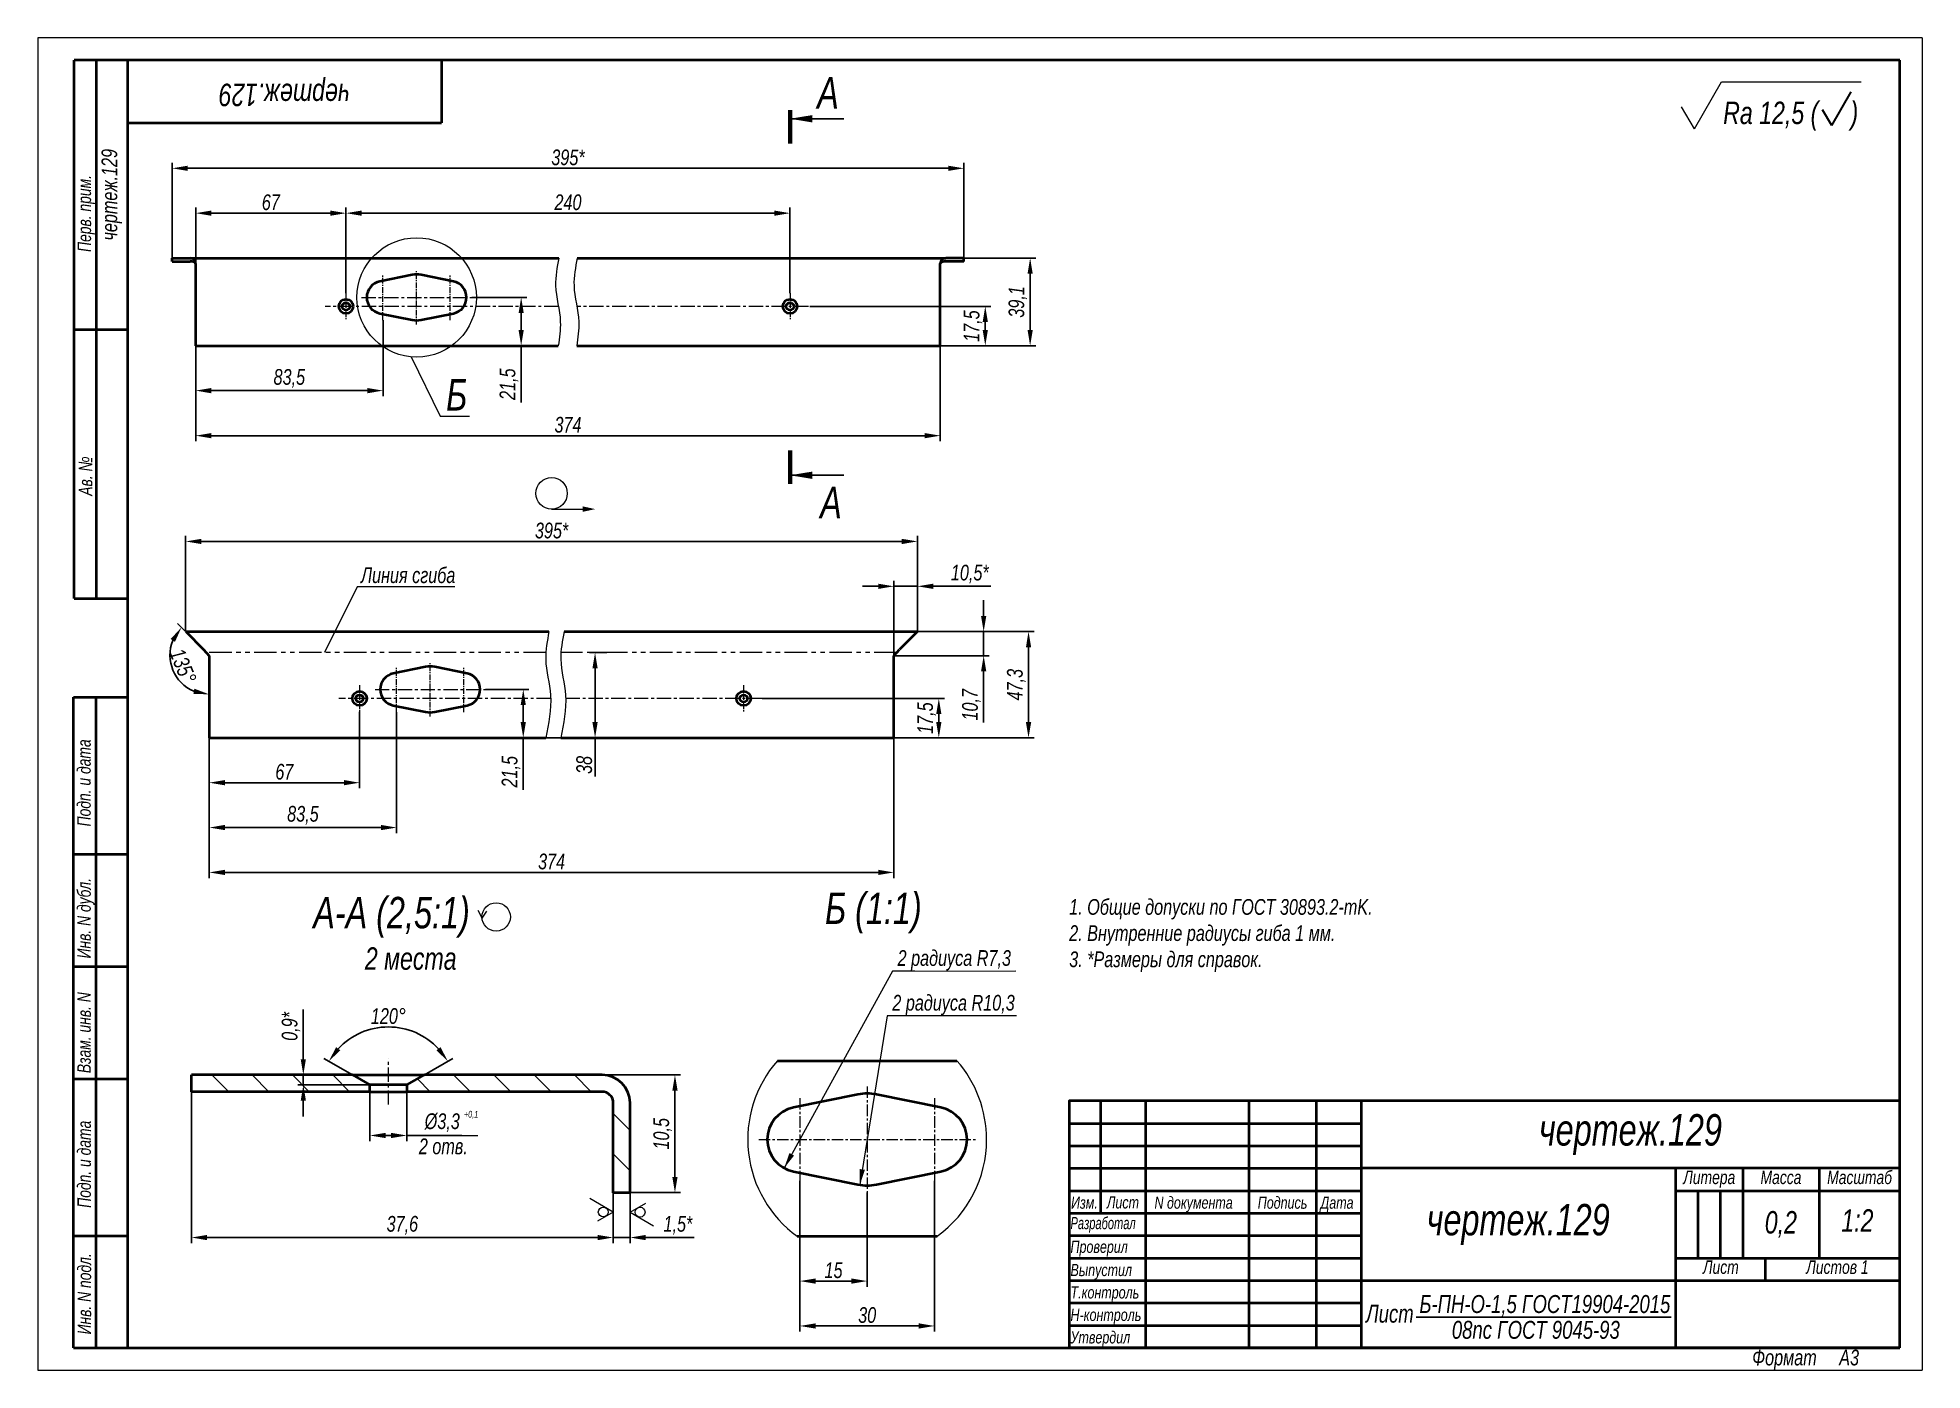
# Model space of a CAD drawing. Header units: millimetres. Extents: x 8428 to 17165, y -24193 to -22478.
# Drawn here: x 8427.6 to 8847.6, y -22774.9 to -22477.9 of the extents above; entities outside this region: 1.
import ezdxf

# ---------------------------------------------------------------- set-up
doc = ezdxf.new("R2010")
doc.units = ezdxf.units.MM
doc.linetypes.add('LT_04', pattern=[20, 10, -2, 2, -2, 2, -2])
doc.linetypes.add('LT_08', pattern=[10.16, 6.35, -1.27, 1.27, -1.27])
for name, color, linetype, lineweight in [('Layer_01', 3, 'Continuous', 13), ('Layer_02', 5, 'LT_04', 13), ('Layer_05', 7, 'Continuous', 40), ('Layer_08', 1, 'Continuous', 15), ('Layer_09', 6, 'Continuous', 15), ('Layer_13', 1, 'Continuous', 13), ('Layer_15', 7, 'Continuous', 40), ('Layer_18', 7, 'Continuous', 18), ('Layer_20', 8, 'Continuous', 20)]:
    doc.layers.add(name, color=color, linetype=linetype, lineweight=lineweight)
doc.styles.add('Style_01', font='ARIALNI.TTF', dxfattribs={"width": 0.9, "height": 3.5})
doc.dimstyles.new('DimStyle_05', dxfattribs={"dimtxt": 3.5, "dimasz": 3.5, "dimexe": 1.25, "dimexo": 0, "dimtad": 1, "dimlfac": 2, "dimtxsty": 'Style_01', "dimcen": 0, "dimazin": 3, "dimtfac": 1, "dimtmove": 0, "dimatfit": 3})

msp = doc.modelspace()

# ---------------------------------------------------------------- texts
at = {"layer": 'Layer_01', "style": 'Style_01', "width": 0.9}
for s, height, p in [('А', 7, (8601.2824, -22493.6795)), ('Rа 12,5 (     )', 5, (8803.1934, -22497.146)), ('А', 7, (8601.9438, -22584.9804)), ('1:2', 5, (8829.5204, -22743.9928))]:
    msp.add_text(s, height=height, dxfattribs=at).set_placement(p)
at = {"layer": 'Layer_01', "attachment_point": 5, "style": 'Style_01'}
for insert, char_height, width, rotation in [((8482.5641, -22489.8924), 5, 70, 180), ((8444.0641, -22512.8924), 3.5, 60, 90)]:
    msp.add_mtext('чертеж.129', dxfattribs=dict(at, insert=insert, char_height=char_height, width=width, rotation=rotation))
at = {"layer": 'Layer_01', "attachment_point": 1, "style": 'Style_01'}
for s, insert, char_height in [('Б', (8518.5892, -22553.9876), 7), ('А-А (2,5:1)', (8488.9726, -22669.3858), 7), ('Б (1:1)', (8603.0312, -22668.4131), 7), ('2 места', (8500.4804, -22680.6201), 5)]:
    msp.add_mtext(s, dxfattribs=dict(at, insert=insert, char_height=char_height))
at = {"layer": 'Layer_01', "style": 'Style_01'}
for s, insert, char_height, width, attachment_point in [('Линия сгиба', (8520.6405, -22599.4862), 3.5, 97.569112, 9), ('чертеж.129', (8782.5241, -22722.3607), 7, 120.079998, 5), ('чертеж.129', (8757.5074, -22742.3741), 7, 70.046667, 5), ('0,2', (8816.0464, -22742.3741), 5, 17.011333, 5)]:
    msp.add_mtext(s, dxfattribs=dict(at, insert=insert, char_height=char_height, width=width, attachment_point=attachment_point))
at = {"layer": 'Layer_01', "insert": (8657.4408, -22686.095), "char_height": 3.5, "attachment_point": 7, "style": 'Style_01'}
msp.add_mtext_dynamic_manual_height_columns('1. Общие допуски по ГОСТ 30893.2-mK.\\P2. Внутренние радиусы гиба 1 мм.\\P3. *Размеры для справок.', width=195.138224, gutter_width=17.5, heights=[-16.3174], dxfattribs=at)
at = {"layer": 'Layer_01', "linetype": 'Continuous', "char_height": 4, "width": 70.046667, "attachment_point": 5, "style": 'Style_01'}
for s, insert in [('Б-ПН-О-1,5 ГОСТ19904-2015', (8763.451, -22760.4928)), ('Лист', (8728.8994, -22762.2928)), ('08пс ГОСТ 9045-93', (8761.43, -22765.901))]:
    msp.add_mtext(s, dxfattribs=dict(at, insert=insert))
at = {"layer": 'Layer_08', "ltscale": 0.5, "char_height": 3.5, "attachment_point": 5, "style": 'Style_01'}
for s, insert in [('2 радиуса R7,3', (8631.8293, -22683.5324)), ('2 радиуса R10,3', (8631.6663, -22693.5026)), ('2 отв.', (8517.9633, -22724.9962))]:
    msp.add_mtext(s, dxfattribs=dict(at, insert=insert))
at = {"layer": 'Layer_13', "style": 'Style_01', "width": 0.9}
msp.add_text('+0,1', height=1.5, dxfattribs=at).set_placement((8522.5613, -22718.572))

# ---------------------------------------------------------------- blocks, each defined once
blk = doc.blocks.new('Block_146')
at = {"layer": 'Layer_05', "linetype": 'Continuous', "lineweight": 15}
for p, q in [((0, 297.18), (0, 0.18)), ((420, 297.18), (0, 297.18)), ((420, 297.18), (420, 0.18)), ((0, 0.18), (420, 0.18))]:
    blk.add_line(p, q, dxfattribs=at)
at = {"layer": 'Layer_05', "linetype": 'Continuous'}
for p, q in [((415, 292.18), (8.12, 292.18)), ((8.12, 172.18), (8.12, 292.18)), ((13.12, 172.18), (13.12, 292.18)), ((20, 292.18), (20, 5.18)), ((90, 292.18), (90, 278.18)), ((415, 5.18), (415, 292.18)), ((20, 278.18), (90, 278.18)), ((8.12, 232.18), (20, 232.18)), ((8.12, 172.18), (20, 172.18)), ((8, 5.18), (8, 150.18)), ((8, 150.18), (20, 150.18)), ((13, 5.18), (13, 150.18)), ((8, 115.18), (20, 115.18)), ((8, 90.18), (20, 90.18)), ((8, 65.18), (20, 65.18)), ((229.88, 55.22), (294.92, 55.22)), ((229.88, 50.21), (294.92, 50.21)), ((229.88, 45.21), (294.92, 45.21)), ((369.97, 40.21), (369.97, 25.2)), ((374.97, 40.21), (374.97, 25.2)), ((8, 30.18), (20, 30.18)), ((229.88, 30.2), (294.92, 30.2)), ((229.88, 25.2), (294.92, 25.2)), ((229.88, 20.19), (294.92, 20.19)), ((229.88, 15.19), (294.92, 15.19)), ((229.88, 10.19), (294.92, 10.19)), ((8, 5.18), (20, 5.18)), ((20, 5.18), (415, 5.18)), ((415, 5.18), (230, 5.18))]:
    blk.add_line(p, q, dxfattribs=at)
for points in [[(415, 60.22), (229.88, 60.22), (229.88, 5.18)], [(236.88, 60.22), (236.88, 35.2)], [(246.89, 60.22), (246.89, 5.18)], [(269.9, 60.22), (269.9, 5.18)], [(284.91, 60.22), (284.91, 5.18)], [(294.92, 60.22), (294.92, 5.18)], [(415, 45.21), (294.92, 45.21)], [(415, 45.21), (294.92, 45.21)], [(364.97, 45.21), (364.97, 5.18)], [(379.98, 45.21), (379.98, 25.2)], [(396.99, 45.21), (396.99, 25.2)], [(396.99, 45.21), (396.99, 25.2)], [(229.88, 40.21), (294.92, 40.21)], [(364.97, 40.21), (415, 40.21)], [(229.88, 35.2), (294.92, 35.2)], [(364.97, 25.2), (415, 25.2)], [(384.98, 25.2), (384.98, 20.19)], [(294.92, 20.19), (415, 20.19)]]:
    blk.add_lwpolyline(points, dxfattribs=at)
at = {"layer": 'Layer_05', "linetype": 'Continuous', "style": 'Style_01', "width": 0.9}
for s, p in [('Перв. прим.', (11.89, 249.43)), ('Ав. №', (12.16, 195.1)), ('Подп. и дата', (11.81, 121.4)), ('Инв. N дубл.', (11.82, 91.97)), ('Взам. инв. N', (11.83, 66.4)), ('Подп. и дата', (11.85, 36.4)), ('Инв. N подл.', (11.9, 8.18))]:
    blk.add_text(s, height=3, rotation=90, dxfattribs=at).set_placement(p)
at = {"layer": 'Layer_05', "linetype": 'Continuous', "style": 'Style_01'}
for s, height, width, p in [('Литера', 3, 0.9, (366.74, 41.69)), ('Масса', 3, 0.9, (383.95, 41.69)), ('Масштаб', 3, 0.9, (398.8, 41.69)), ('Изм.', 2.7, 0.9, (230.29, 36.2)), ('Лист', 2.7, 0.9, (238.27, 36.25)), ('N документа', 2.7, 0.9, (248.89, 36.2)), ('Подпись', 2.7, 0.9, (271.9, 36.2)), ('Дата', 2.7, 0.9, (285.88, 36.2)), ('Разработал', 2.7, 0.8, (230.17, 31.64)), ('Проверил', 2.7, 0.9, (230.17, 26.36)), ('Выпустил', 2.7, 0.9, (230.17, 21.19)), ('Лист ', 3, 0.9, (371.13, 21.68)), ('Листов 1', 3, 0.9, (394.15, 21.68)), ('Т.контроль', 2.7, 0.9, (230.17, 16.19)), ('Н-контроль', 2.7, 0.9, (230.17, 11.19)), ('Утвердил', 2.7, 0.9, (230.17, 6.18))]:
    blk.add_text(s, height=height, dxfattribs=dict(at, width=width)).set_placement(p)
at = {"layer": 'Layer_05', "linetype": 'Continuous', "insert": (382.1, 4.78), "char_height": 3.5, "width": 32.9515, "attachment_point": 1, "style": 'Style_01'}
blk.add_mtext('Формат     А3', dxfattribs=at)
blk = doc.blocks.new('*D932')
at = {"layer": 'Defpoints', "color": 0, "ltscale": 0.5, "transparency": 16777216}
for p in [(8633.97, -22507), (8457.52, -22527), (8633.97, -22527)]:
    blk.add_point(p, dxfattribs=at)
at = {"layer": 'Layer_08', "color": 0, "lineweight": -2, "ltscale": 0.5, "transparency": 16777216}
for p, q in [((8457.52, -22527), (8457.52, -22505.75)), ((8461.02, -22507), (8630.47, -22507)), ((8633.97, -22527), (8633.97, -22505.75))]:
    blk.add_line(p, q, dxfattribs=at)
at = {"layer": 'Layer_08', "color": 0, "ltscale": 0.5, "transparency": 16777216}
for points in [[(8461.02, -22506.42), (8461.02, -22507.59), (8457.52, -22507)], [(8630.47, -22506.42), (8630.47, -22507.59), (8633.97, -22507)]]:
    blk.add_solid(points, dxfattribs=at)
at = {"layer": 'Layer_08', "color": 0, "ltscale": 0.5, "transparency": 16777216, "insert": (8545.74, -22504.59), "char_height": 3.5, "attachment_point": 5, "style": 'Style_01'}
blk.add_mtext('395*', dxfattribs=at)
blk = doc.blocks.new('*D933')
at = {"layer": 'Defpoints', "color": 0, "ltscale": 0.5, "transparency": 16777216}
for p in [(8496.27, -22517), (8496.27, -22534.82), (8462.77, -22537.4)]:
    blk.add_point(p, dxfattribs=at)
at = {"layer": 'Layer_08', "color": 0, "lineweight": -2, "ltscale": 0.5, "transparency": 16777216}
for p, q in [((8462.77, -22537.4), (8462.77, -22515.75)), ((8496.27, -22534.82), (8496.27, -22515.75)), ((8466.27, -22517), (8492.77, -22517))]:
    blk.add_line(p, q, dxfattribs=at)
at = {"layer": 'Layer_08', "color": 0, "ltscale": 0.5, "transparency": 16777216}
for points in [[(8466.27, -22516.42), (8466.27, -22517.59), (8462.77, -22517)], [(8492.77, -22516.42), (8492.77, -22517.59), (8496.27, -22517)]]:
    blk.add_solid(points, dxfattribs=at)
at = {"layer": 'Layer_08', "color": 0, "ltscale": 0.5, "transparency": 16777216, "insert": (8479.52, -22514.59), "char_height": 3.5, "attachment_point": 5, "style": 'Style_01'}
blk.add_mtext('67', dxfattribs=at)
blk = doc.blocks.new('*D934')
at = {"layer": 'Defpoints', "color": 0, "ltscale": 0.5, "transparency": 16777216}
for p in [(8599.66, -22537.78), (8600.4, -22546.55), (8638.74, -22546.55)]:
    blk.add_point(p, dxfattribs=at)
at = {"layer": 'Layer_08', "color": 0, "lineweight": -2, "ltscale": 0.5, "transparency": 16777216}
for p, q in [((8599.66, -22537.78), (8639.99, -22537.78)), ((8638.74, -22541.28), (8638.74, -22543.05)), ((8600.4, -22546.55), (8639.99, -22546.55))]:
    blk.add_line(p, q, dxfattribs=at)
at = {"layer": 'Layer_08', "color": 0, "ltscale": 0.5, "transparency": 16777216}
for points in [[(8638.16, -22541.28), (8639.32, -22541.28), (8638.74, -22537.78)], [(8638.16, -22543.05), (8639.32, -22543.05), (8638.74, -22546.55)]]:
    blk.add_solid(points, dxfattribs=at)
at = {"layer": 'Layer_08', "color": 0, "ltscale": 0.5, "transparency": 16777216, "insert": (8636, -22542.17), "char_height": 3.5, "attachment_point": 5, "rotation": 90, "style": 'Style_01'}
blk.add_mtext('17,5', dxfattribs=at)
blk = doc.blocks.new('*D935')
at = {"layer": 'Defpoints', "color": 0, "ltscale": 0.5, "transparency": 16777216}
for p in [(8633.97, -22527), (8648.74, -22527), (8623.12, -22546.55)]:
    blk.add_point(p, dxfattribs=at)
at = {"layer": 'Layer_08', "color": 0, "lineweight": -2, "ltscale": 0.5, "transparency": 16777216}
for p, q in [((8633.97, -22527), (8649.99, -22527)), ((8648.74, -22543.05), (8648.74, -22530.5)), ((8623.12, -22546.55), (8649.99, -22546.55))]:
    blk.add_line(p, q, dxfattribs=at)
at = {"layer": 'Layer_08', "color": 0, "ltscale": 0.5, "transparency": 16777216}
for points in [[(8648.16, -22530.5), (8649.32, -22530.5), (8648.74, -22527)], [(8648.16, -22543.05), (8649.32, -22543.05), (8648.74, -22546.55)]]:
    blk.add_solid(points, dxfattribs=at)
at = {"layer": 'Layer_08', "color": 0, "ltscale": 0.5, "transparency": 16777216, "insert": (8646, -22536.78), "char_height": 3.5, "attachment_point": 5, "rotation": 90, "style": 'Style_01'}
blk.add_mtext('39,1', dxfattribs=at)
blk = doc.blocks.new('*D936')
at = {"layer": 'Defpoints', "color": 0, "ltscale": 0.5, "transparency": 16777216}
for p in [(8595.22, -22517), (8496.27, -22534.82), (8595.22, -22534.82)]:
    blk.add_point(p, dxfattribs=at)
at = {"layer": 'Layer_08', "color": 0, "lineweight": -2, "ltscale": 0.5, "transparency": 16777216}
for p, q in [((8496.27, -22534.82), (8496.27, -22515.75)), ((8595.22, -22534.82), (8595.22, -22515.75)), ((8499.77, -22517), (8591.72, -22517))]:
    blk.add_line(p, q, dxfattribs=at)
at = {"layer": 'Layer_08', "color": 0, "ltscale": 0.5, "transparency": 16777216}
for points in [[(8499.77, -22516.42), (8499.77, -22517.59), (8496.27, -22517)], [(8591.72, -22516.42), (8591.72, -22517.59), (8595.22, -22517)]]:
    blk.add_solid(points, dxfattribs=at)
at = {"layer": 'Layer_08', "color": 0, "ltscale": 0.5, "transparency": 16777216, "insert": (8545.74, -22514.59), "char_height": 3.5, "attachment_point": 5, "style": 'Style_01'}
blk.add_mtext('240', dxfattribs=at)
blk = doc.blocks.new('*D937')
at = {"layer": 'Defpoints', "color": 0, "ltscale": 0.5, "transparency": 16777216}
for p in [(8462.77, -22540.37), (8628.72, -22542.34), (8628.72, -22566.59)]:
    blk.add_point(p, dxfattribs=at)
at = {"layer": 'Layer_08', "color": 0, "lineweight": -2, "ltscale": 0.5, "transparency": 16777216}
for p, q in [((8462.77, -22540.37), (8462.77, -22567.84)), ((8628.72, -22542.34), (8628.72, -22567.84)), ((8466.27, -22566.59), (8625.22, -22566.59))]:
    blk.add_line(p, q, dxfattribs=at)
at = {"layer": 'Layer_08', "color": 0, "ltscale": 0.5, "transparency": 16777216}
for points in [[(8466.27, -22566.01), (8466.27, -22567.17), (8462.77, -22566.59)], [(8625.22, -22566.01), (8625.22, -22567.17), (8628.72, -22566.59)]]:
    blk.add_solid(points, dxfattribs=at)
at = {"layer": 'Layer_08', "color": 0, "ltscale": 0.5, "transparency": 16777216, "insert": (8545.74, -22564.18), "char_height": 3.5, "attachment_point": 5, "style": 'Style_01'}
blk.add_mtext('374', dxfattribs=at)
blk = doc.blocks.new('*D938')
at = {"layer": 'Defpoints', "color": 0, "ltscale": 0.5, "transparency": 16777216}
for p in [(8462.77, -22541.38), (8504.52, -22540.84), (8504.52, -22556.55)]:
    blk.add_point(p, dxfattribs=at)
at = {"layer": 'Layer_08', "color": 0, "lineweight": -2, "ltscale": 0.5, "transparency": 16777216}
for p, q in [((8462.77, -22541.38), (8462.77, -22557.8)), ((8504.52, -22540.84), (8504.52, -22557.8)), ((8466.27, -22556.55), (8501.02, -22556.55))]:
    blk.add_line(p, q, dxfattribs=at)
at = {"layer": 'Layer_08', "color": 0, "ltscale": 0.5, "transparency": 16777216}
for points in [[(8466.27, -22555.97), (8466.27, -22557.14), (8462.77, -22556.55)], [(8501.02, -22555.97), (8501.02, -22557.14), (8504.52, -22556.55)]]:
    blk.add_solid(points, dxfattribs=at)
at = {"layer": 'Layer_08', "color": 0, "ltscale": 0.5, "transparency": 16777216, "insert": (8483.64, -22553.82), "char_height": 3.5, "attachment_point": 5, "style": 'Style_01'}
blk.add_mtext('83,5', dxfattribs=at)
blk = doc.blocks.new('*D939')
at = {"layer": 'Defpoints', "color": 0, "ltscale": 0.5, "transparency": 16777216}
for p in [(8524.31, -22535.78), (8531.93, -22546.55), (8535.31, -22546.55)]:
    blk.add_point(p, dxfattribs=at)
at = {"layer": 'Layer_08', "color": 0, "lineweight": -2, "ltscale": 0.5, "transparency": 16777216}
for p, q in [((8524.31, -22535.78), (8536.56, -22535.78)), ((8535.31, -22539.28), (8535.31, -22543.05)), ((8531.93, -22546.55), (8536.56, -22546.55)), ((8535.31, -22546.55), (8535.31, -22559.18))]:
    blk.add_line(p, q, dxfattribs=at)
at = {"layer": 'Layer_08', "color": 0, "ltscale": 0.5, "transparency": 16777216}
for points in [[(8534.73, -22539.28), (8535.89, -22539.28), (8535.31, -22535.78)], [(8534.73, -22543.05), (8535.89, -22543.05), (8535.31, -22546.55)]]:
    blk.add_solid(points, dxfattribs=at)
at = {"layer": 'Layer_08', "color": 0, "ltscale": 0.5, "transparency": 16777216, "insert": (8532.58, -22555.12), "char_height": 3.5, "attachment_point": 5, "rotation": 90, "style": 'Style_01'}
blk.add_mtext('21,5', dxfattribs=at)
blk = doc.blocks.new('*D940')
at = {"layer": 'Defpoints', "color": 0, "ltscale": 0.5, "transparency": 16777216}
for p in [(8623.63, -22600.16), (8623.63, -22610.25), (8618.38, -22615.63)]:
    blk.add_point(p, dxfattribs=at)
at = {"layer": 'Layer_08', "color": 0, "lineweight": -2, "ltscale": 0.5, "transparency": 16777216}
for p, q in [((8614.88, -22600.16), (8611.38, -22600.16)), ((8618.38, -22615.63), (8618.38, -22598.91)), ((8618.38, -22600.16), (8623.63, -22600.16)), ((8623.63, -22610.25), (8623.63, -22598.91)), ((8627.13, -22600.16), (8639.95, -22600.16))]:
    blk.add_line(p, q, dxfattribs=at)
at = {"layer": 'Layer_08', "color": 0, "ltscale": 0.5, "transparency": 16777216}
for points in [[(8614.88, -22599.58), (8614.88, -22600.75), (8618.38, -22600.16)], [(8627.13, -22599.58), (8627.13, -22600.75), (8623.63, -22600.16)]]:
    blk.add_solid(points, dxfattribs=at)
at = {"layer": 'Layer_08', "color": 0, "ltscale": 0.5, "transparency": 16777216, "insert": (8635.29, -22597.43), "char_height": 3.5, "attachment_point": 5, "style": 'Style_01'}
blk.add_mtext('10,5*', dxfattribs=at)
blk = doc.blocks.new('*D941')
at = {"layer": 'Defpoints', "color": 0, "ltscale": 0.5, "transparency": 16777216}
for p in [(8623.63, -22590.16), (8460.54, -22610.25), (8623.63, -22610.25)]:
    blk.add_point(p, dxfattribs=at)
at = {"layer": 'Layer_08', "color": 0, "lineweight": -2, "ltscale": 0.5, "transparency": 16777216}
for p, q in [((8460.54, -22610.25), (8460.54, -22588.91)), ((8464.04, -22590.16), (8620.13, -22590.16)), ((8623.63, -22610.25), (8623.63, -22588.91))]:
    blk.add_line(p, q, dxfattribs=at)
at = {"layer": 'Layer_08', "color": 0, "ltscale": 0.5, "transparency": 16777216}
for points in [[(8464.04, -22589.58), (8464.04, -22590.75), (8460.54, -22590.16)], [(8620.13, -22589.58), (8620.13, -22590.75), (8623.63, -22590.16)]]:
    blk.add_solid(points, dxfattribs=at)
at = {"layer": 'Layer_08', "color": 0, "ltscale": 0.5, "transparency": 16777216, "insert": (8542.09, -22587.75), "char_height": 3.5, "attachment_point": 5, "style": 'Style_01'}
blk.add_mtext('395*', dxfattribs=at)
blk = doc.blocks.new('*D942')
at = {"layer": 'Defpoints', "color": 0, "ltscale": 0.5, "transparency": 16777216}
for p in [(8623.63, -22610.25), (8618.38, -22615.63), (8638.38, -22615.63)]:
    blk.add_point(p, dxfattribs=at)
at = {"layer": 'Layer_08', "color": 0, "lineweight": -2, "ltscale": 0.5, "transparency": 16777216}
for p, q in [((8638.38, -22606.75), (8638.38, -22603.25)), ((8623.63, -22610.25), (8639.63, -22610.25)), ((8638.38, -22610.25), (8638.38, -22615.63)), ((8618.38, -22615.63), (8639.63, -22615.63)), ((8638.38, -22619.13), (8638.38, -22630.51))]:
    blk.add_line(p, q, dxfattribs=at)
at = {"layer": 'Layer_08', "color": 0, "ltscale": 0.5, "transparency": 16777216}
for points in [[(8637.8, -22606.75), (8638.97, -22606.75), (8638.38, -22610.25)], [(8637.8, -22619.13), (8638.97, -22619.13), (8638.38, -22615.63)]]:
    blk.add_solid(points, dxfattribs=at)
at = {"layer": 'Layer_08', "color": 0, "ltscale": 0.5, "transparency": 16777216, "insert": (8635.65, -22626.57), "char_height": 3.5, "attachment_point": 5, "rotation": 90, "style": 'Style_01'}
blk.add_mtext('10,7', dxfattribs=at)
blk = doc.blocks.new('*D943')
at = {"layer": 'Defpoints', "color": 0, "ltscale": 0.5, "transparency": 16777216}
for p in [(8623.63, -22610.25), (8618.38, -22633.93), (8648.38, -22633.93)]:
    blk.add_point(p, dxfattribs=at)
at = {"layer": 'Layer_08', "color": 0, "lineweight": -2, "ltscale": 0.5, "transparency": 16777216}
for p, q in [((8623.63, -22610.25), (8649.63, -22610.25)), ((8648.38, -22613.75), (8648.38, -22630.43)), ((8618.38, -22633.93), (8649.63, -22633.93))]:
    blk.add_line(p, q, dxfattribs=at)
at = {"layer": 'Layer_08', "color": 0, "ltscale": 0.5, "transparency": 16777216}
for points in [[(8647.8, -22613.75), (8648.97, -22613.75), (8648.38, -22610.25)], [(8647.8, -22630.43), (8648.97, -22630.43), (8648.38, -22633.93)]]:
    blk.add_solid(points, dxfattribs=at)
at = {"layer": 'Layer_08', "color": 0, "ltscale": 0.5, "transparency": 16777216, "insert": (8645.65, -22622.09), "char_height": 3.5, "attachment_point": 5, "rotation": 90, "style": 'Style_01'}
blk.add_mtext('47,3', dxfattribs=at)
blk = doc.blocks.new('*D944')
at = {"layer": 'Defpoints', "color": 0, "ltscale": 0.5, "transparency": 16777216}
for p in [(8589.04, -22625.15), (8610.36, -22633.93), (8628.38, -22633.93)]:
    blk.add_point(p, dxfattribs=at)
at = {"layer": 'Layer_08', "color": 0, "lineweight": -2, "ltscale": 0.5, "transparency": 16777216}
for p, q in [((8589.04, -22625.15), (8629.63, -22625.15)), ((8628.38, -22628.65), (8628.38, -22630.43)), ((8610.36, -22633.93), (8629.63, -22633.93))]:
    blk.add_line(p, q, dxfattribs=at)
at = {"layer": 'Layer_08', "color": 0, "ltscale": 0.5, "transparency": 16777216}
for points in [[(8627.8, -22628.65), (8628.97, -22628.65), (8628.38, -22625.15)], [(8627.8, -22630.43), (8628.97, -22630.43), (8628.38, -22633.93)]]:
    blk.add_solid(points, dxfattribs=at)
at = {"layer": 'Layer_08', "color": 0, "ltscale": 0.5, "transparency": 16777216, "insert": (8625.65, -22629.54), "char_height": 3.5, "attachment_point": 5, "rotation": 90, "style": 'Style_01'}
blk.add_mtext('17,5', dxfattribs=at)
blk = doc.blocks.new('*D945')
at = {"layer": 'Defpoints', "color": 0, "ltscale": 0.5, "transparency": 16777216}
for p in [(8527.33, -22623.15), (8535.78, -22633.93), (8556.73, -22633.93)]:
    blk.add_point(p, dxfattribs=at)
at = {"layer": 'Layer_08', "color": 0, "lineweight": -2, "ltscale": 0.5, "transparency": 16777216}
for p, q in [((8527.33, -22623.15), (8537.03, -22623.15)), ((8535.78, -22626.65), (8535.78, -22630.43)), ((8556.73, -22633.93), (8534.53, -22633.93)), ((8535.78, -22633.93), (8535.78, -22645.54))]:
    blk.add_line(p, q, dxfattribs=at)
at = {"layer": 'Layer_08', "color": 0, "ltscale": 0.5, "transparency": 16777216}
for points in [[(8535.19, -22626.65), (8536.36, -22626.65), (8535.78, -22623.15)], [(8535.19, -22630.43), (8536.36, -22630.43), (8535.78, -22633.93)]]:
    blk.add_solid(points, dxfattribs=at)
at = {"layer": 'Layer_08', "color": 0, "ltscale": 0.5, "transparency": 16777216, "insert": (8533.04, -22641.49), "char_height": 3.5, "attachment_point": 5, "rotation": 90, "style": 'Style_01'}
blk.add_mtext('21,5', dxfattribs=at)
blk = doc.blocks.new('*D946')
at = {"layer": 'Defpoints', "color": 0, "ltscale": 0.5, "transparency": 16777216}
for p in [(8460.54, -22610.25), (8457.04, -22615.5), (8464.54, -22614.25), (8465.79, -22615.63), (8465.79, -22633.93)]:
    blk.add_point(p, dxfattribs=at)
at = {"layer": 'Layer_08', "color": 0, "lineweight": -2, "ltscale": 0.5, "transparency": 16777216}
blk.add_line((8460.54, -22610.25), (8458.72, -22608.43), dxfattribs=at)
blk.add_arc((8465.79, -22615.5), 8.75, 158.0696, 246.9304, dxfattribs=at)
at = {"layer": 'Layer_08', "color": 0, "ltscale": 0.5, "transparency": 16777216}
for points in [[(8457.19, -22611.91), (8458.16, -22612.55), (8459.61, -22609.31)], [(8462.48, -22622.98), (8462.25, -22624.12), (8465.79, -22624.25)]]:
    blk.add_solid(points, dxfattribs=at)
at = {"layer": 'Layer_08', "color": 0, "ltscale": 0.5, "transparency": 16777216, "insert": (8459.94, -22617.93), "char_height": 3.5, "attachment_point": 5, "rotation": 292.5, "style": 'Style_01'}
blk.add_mtext('135°', dxfattribs=at)
blk = doc.blocks.new('*D947')
at = {"layer": 'Defpoints', "color": 0, "ltscale": 0.5, "transparency": 16777216}
for p in [(8507.54, -22628.21), (8465.79, -22633.93), (8465.79, -22653.93)]:
    blk.add_point(p, dxfattribs=at)
at = {"layer": 'Layer_08', "color": 0, "lineweight": -2, "ltscale": 0.5, "transparency": 16777216}
for p, q in [((8507.54, -22628.21), (8507.54, -22655.18)), ((8465.79, -22633.93), (8465.79, -22655.18)), ((8504.04, -22653.93), (8469.29, -22653.93))]:
    blk.add_line(p, q, dxfattribs=at)
at = {"layer": 'Layer_08', "color": 0, "ltscale": 0.5, "transparency": 16777216}
for points in [[(8469.29, -22653.34), (8469.29, -22654.51), (8465.79, -22653.93)], [(8504.04, -22653.34), (8504.04, -22654.51), (8507.54, -22653.93)]]:
    blk.add_solid(points, dxfattribs=at)
at = {"layer": 'Layer_08', "color": 0, "ltscale": 0.5, "transparency": 16777216, "insert": (8486.67, -22651.19), "char_height": 3.5, "attachment_point": 5, "style": 'Style_01'}
blk.add_mtext('83,5', dxfattribs=at)
blk = doc.blocks.new('*D948')
at = {"layer": 'Defpoints', "color": 0, "ltscale": 0.5, "transparency": 16777216}
for p in [(8554.39, -22614.94), (8551.78, -22633.93), (8554.59, -22633.93)]:
    blk.add_point(p, dxfattribs=at)
at = {"layer": 'Layer_08', "color": 0, "lineweight": -2, "ltscale": 0.5, "transparency": 16777216}
for p, q in [((8554.39, -22614.94), (8550.53, -22614.94)), ((8551.78, -22618.44), (8551.78, -22630.43)), ((8554.59, -22633.93), (8550.53, -22633.93)), ((8551.78, -22633.93), (8551.78, -22642.52))]:
    blk.add_line(p, q, dxfattribs=at)
at = {"layer": 'Layer_08', "color": 0, "ltscale": 0.5, "transparency": 16777216}
for points in [[(8551.19, -22618.44), (8552.36, -22618.44), (8551.78, -22614.94)], [(8551.19, -22630.43), (8552.36, -22630.43), (8551.78, -22633.93)]]:
    blk.add_solid(points, dxfattribs=at)
at = {"layer": 'Layer_08', "color": 0, "ltscale": 0.5, "transparency": 16777216, "insert": (8549.37, -22639.97), "char_height": 3.5, "attachment_point": 5, "rotation": 90, "style": 'Style_01'}
blk.add_mtext('38', dxfattribs=at)
blk = doc.blocks.new('*D949')
at = {"layer": 'Defpoints', "color": 0, "ltscale": 0.5, "transparency": 16777216}
for p in [(8465.79, -22633.93), (8618.38, -22633.93), (8618.38, -22663.93)]:
    blk.add_point(p, dxfattribs=at)
at = {"layer": 'Layer_08', "color": 0, "lineweight": -2, "ltscale": 0.5, "transparency": 16777216}
for p, q in [((8465.79, -22633.93), (8465.79, -22665.18)), ((8618.38, -22633.93), (8618.38, -22665.18)), ((8469.29, -22663.93), (8614.88, -22663.93))]:
    blk.add_line(p, q, dxfattribs=at)
at = {"layer": 'Layer_08', "color": 0, "ltscale": 0.5, "transparency": 16777216}
for points in [[(8469.29, -22663.34), (8469.29, -22664.51), (8465.79, -22663.93)], [(8614.88, -22663.34), (8614.88, -22664.51), (8618.38, -22663.93)]]:
    blk.add_solid(points, dxfattribs=at)
at = {"layer": 'Layer_08', "color": 0, "ltscale": 0.5, "transparency": 16777216, "insert": (8542.09, -22661.51), "char_height": 3.5, "attachment_point": 5, "style": 'Style_01'}
blk.add_mtext('374', dxfattribs=at)
blk = doc.blocks.new('*D950')
at = {"layer": 'Defpoints', "color": 0, "ltscale": 0.5, "transparency": 16777216}
for p in [(8501.63, -22709.05), (8486.76, -22711.3), (8501.58, -22711.3)]:
    blk.add_point(p, dxfattribs=at)
at = {"layer": 'Layer_08', "color": 0, "lineweight": -2, "ltscale": 0.5, "transparency": 16777216}
for p, q in [((8486.76, -22705.55), (8486.76, -22694.46)), ((8501.63, -22709.05), (8485.51, -22709.05)), ((8486.76, -22711.3), (8486.76, -22709.05)), ((8501.58, -22711.3), (8485.51, -22711.3)), ((8486.76, -22714.8), (8486.76, -22718.3))]:
    blk.add_line(p, q, dxfattribs=at)
at = {"layer": 'Layer_08', "color": 0, "ltscale": 0.5, "transparency": 16777216}
for points in [[(8486.18, -22705.55), (8487.34, -22705.55), (8486.76, -22709.05)], [(8486.18, -22714.8), (8487.34, -22714.8), (8486.76, -22711.3)]]:
    blk.add_solid(points, dxfattribs=at)
at = {"layer": 'Layer_08', "color": 0, "ltscale": 0.5, "transparency": 16777216, "insert": (8484.02, -22698.26), "char_height": 3.5, "attachment_point": 5, "rotation": 90, "style": 'Style_01'}
blk.add_mtext('0,9*', dxfattribs=at)
blk = doc.blocks.new('*D951')
at = {"layer": 'Defpoints', "color": 0, "ltscale": 0.5, "transparency": 16777216}
for p in [(8510.95, -22699.29), (8497.69, -22709.05), (8513.73, -22709.05), (8501.58, -22711.3), (8509.83, -22711.3)]:
    blk.add_point(p, dxfattribs=at)
at = {"layer": 'Layer_08', "color": 0, "lineweight": -2, "ltscale": 0.5, "transparency": 16777216}
for p, q in [((8497.69, -22709.05), (8491.36, -22705.4)), ((8513.73, -22709.05), (8520.05, -22705.4))]:
    blk.add_line(p, q, dxfattribs=at)
blk.add_arc((8505.71, -22713.68), 15.31, 43.1247, 136.8753, dxfattribs=at)
at = {"layer": 'Layer_08', "color": 0, "ltscale": 0.5, "transparency": 16777216}
for points in [[(8495, -22703.56), (8494.06, -22702.87), (8492.45, -22706.03)], [(8517.35, -22702.87), (8516.42, -22703.56), (8518.97, -22706.03)]]:
    blk.add_solid(points, dxfattribs=at)
at = {"layer": 'Layer_08', "color": 0, "ltscale": 0.5, "transparency": 16777216, "insert": (8505.71, -22695.96), "char_height": 3.5, "attachment_point": 5, "style": 'Style_01'}
blk.add_mtext('120°', dxfattribs=at)
blk = doc.blocks.new('*D952')
at = {"layer": 'Defpoints', "color": 0, "ltscale": 0.5, "transparency": 16777216}
for p in [(8501.58, -22712.8), (8509.83, -22712.8), (8509.83, -22722.55)]:
    blk.add_point(p, dxfattribs=at)
at = {"layer": 'Layer_08', "color": 0, "lineweight": -2, "ltscale": 0.5, "transparency": 16777216}
for p, q in [((8501.58, -22712.8), (8501.58, -22723.8)), ((8509.83, -22712.8), (8509.83, -22723.8)), ((8505.08, -22722.55), (8506.33, -22722.55)), ((8509.83, -22722.55), (8522.11, -22722.55))]:
    blk.add_line(p, q, dxfattribs=at)
at = {"layer": 'Layer_08', "color": 0, "ltscale": 0.5, "transparency": 16777216}
for points in [[(8505.08, -22721.97), (8505.08, -22723.14), (8501.58, -22722.55)], [(8506.33, -22721.97), (8506.33, -22723.14), (8509.83, -22722.55)]]:
    blk.add_solid(points, dxfattribs=at)
at = {"layer": 'Layer_08', "color": 0, "ltscale": 0.5, "transparency": 16777216, "insert": (8517.72, -22719.7), "char_height": 3.5, "attachment_point": 5, "style": 'Style_01'}
blk.add_mtext('%%C3,3', dxfattribs=at)
blk = doc.blocks.new('*D953')
at = {"layer": 'Defpoints', "color": 0, "ltscale": 0.5, "transparency": 16777216}
for p in [(8548.65, -22709.05), (8569.58, -22709.05), (8559.58, -22735.3)]:
    blk.add_point(p, dxfattribs=at)
at = {"layer": 'Layer_08', "color": 0, "lineweight": -2, "ltscale": 0.5, "transparency": 16777216}
for p, q in [((8548.65, -22709.05), (8570.83, -22709.05)), ((8569.58, -22731.8), (8569.58, -22712.55)), ((8559.58, -22735.3), (8570.83, -22735.3))]:
    blk.add_line(p, q, dxfattribs=at)
at = {"layer": 'Layer_08', "color": 0, "ltscale": 0.5, "transparency": 16777216}
for points in [[(8569, -22712.55), (8570.17, -22712.55), (8569.58, -22709.05)], [(8569, -22731.8), (8570.17, -22731.8), (8569.58, -22735.3)]]:
    blk.add_solid(points, dxfattribs=at)
at = {"layer": 'Layer_08', "color": 0, "ltscale": 0.5, "transparency": 16777216, "insert": (8566.85, -22722.18), "char_height": 3.5, "attachment_point": 5, "rotation": 90, "style": 'Style_01'}
blk.add_mtext('10,5', dxfattribs=at)
blk = doc.blocks.new('*D954')
at = {"layer": 'Defpoints', "color": 0, "ltscale": 0.5, "transparency": 16777216}
for p in [(8555.83, -22735.3), (8559.58, -22735.3), (8559.58, -22745.3)]:
    blk.add_point(p, dxfattribs=at)
at = {"layer": 'Layer_08', "color": 0, "lineweight": -2, "ltscale": 0.5, "transparency": 16777216}
for p, q in [((8555.83, -22735.3), (8555.83, -22746.55)), ((8559.58, -22735.3), (8559.58, -22746.55)), ((8552.33, -22745.3), (8548.83, -22745.3)), ((8555.83, -22745.3), (8559.58, -22745.3)), ((8563.08, -22745.3), (8573.89, -22745.3))]:
    blk.add_line(p, q, dxfattribs=at)
at = {"layer": 'Layer_08', "color": 0, "ltscale": 0.5, "transparency": 16777216}
for points in [[(8552.33, -22744.72), (8552.33, -22745.89), (8555.83, -22745.3)], [(8563.08, -22744.72), (8563.08, -22745.89), (8559.58, -22745.3)]]:
    blk.add_solid(points, dxfattribs=at)
at = {"layer": 'Layer_08', "color": 0, "ltscale": 0.5, "transparency": 16777216, "insert": (8570.24, -22742.57), "char_height": 3.5, "attachment_point": 5, "style": 'Style_01'}
blk.add_mtext('1,5*', dxfattribs=at)
blk = doc.blocks.new('*D955')
at = {"layer": 'Defpoints', "color": 0, "ltscale": 0.5, "transparency": 16777216}
for p in [(8461.83, -22712.8), (8555.83, -22735.3), (8461.83, -22745.3)]:
    blk.add_point(p, dxfattribs=at)
at = {"layer": 'Layer_08', "color": 0, "lineweight": -2, "ltscale": 0.5, "transparency": 16777216}
for p, q in [((8461.83, -22712.8), (8461.83, -22746.55)), ((8555.83, -22735.3), (8555.83, -22746.55)), ((8552.33, -22745.3), (8465.33, -22745.3))]:
    blk.add_line(p, q, dxfattribs=at)
at = {"layer": 'Layer_08', "color": 0, "ltscale": 0.5, "transparency": 16777216}
for points in [[(8465.33, -22744.72), (8465.33, -22745.89), (8461.83, -22745.3)], [(8552.33, -22744.72), (8552.33, -22745.89), (8555.83, -22745.3)]]:
    blk.add_solid(points, dxfattribs=at)
at = {"layer": 'Layer_08', "color": 0, "ltscale": 0.5, "transparency": 16777216, "insert": (8508.83, -22742.57), "char_height": 3.5, "attachment_point": 5, "style": 'Style_01'}
blk.add_mtext('37,6', dxfattribs=at)
blk = doc.blocks.new('*D956')
at = {"layer": 'Defpoints', "color": 0, "ltscale": 0.5, "transparency": 16777216}
for p in [(8597.42, -22732.7), (8612.42, -22735.29), (8612.42, -22755.01)]:
    blk.add_point(p, dxfattribs=at)
at = {"layer": 'Layer_08', "color": 0, "lineweight": -2, "ltscale": 0.5, "transparency": 16777216}
for p, q in [((8597.42, -22732.7), (8597.42, -22756.26)), ((8612.42, -22735.29), (8612.42, -22756.26)), ((8600.92, -22755.01), (8608.92, -22755.01))]:
    blk.add_line(p, q, dxfattribs=at)
at = {"layer": 'Layer_08', "color": 0, "ltscale": 0.5, "transparency": 16777216}
for points in [[(8600.92, -22754.42), (8600.92, -22755.59), (8597.42, -22755.01)], [(8608.92, -22754.42), (8608.92, -22755.59), (8612.42, -22755.01)]]:
    blk.add_solid(points, dxfattribs=at)
at = {"layer": 'Layer_08', "color": 0, "ltscale": 0.5, "transparency": 16777216, "insert": (8604.92, -22752.6), "char_height": 3.5, "attachment_point": 5, "style": 'Style_01'}
blk.add_mtext('15', dxfattribs=at)
blk = doc.blocks.new('*D957')
at = {"layer": 'Defpoints', "color": 0, "ltscale": 0.5, "transparency": 16777216}
for p in [(8597.42, -22732.7), (8627.42, -22732.7), (8627.42, -22765.01)]:
    blk.add_point(p, dxfattribs=at)
at = {"layer": 'Layer_08', "color": 0, "lineweight": -2, "ltscale": 0.5, "transparency": 16777216}
for p, q in [((8597.42, -22732.7), (8597.42, -22766.26)), ((8627.42, -22732.7), (8627.42, -22766.26)), ((8600.92, -22765.01), (8623.92, -22765.01))]:
    blk.add_line(p, q, dxfattribs=at)
at = {"layer": 'Layer_08', "color": 0, "ltscale": 0.5, "transparency": 16777216}
for points in [[(8600.92, -22764.42), (8600.92, -22765.59), (8597.42, -22765.01)], [(8623.92, -22764.42), (8623.92, -22765.59), (8627.42, -22765.01)]]:
    blk.add_solid(points, dxfattribs=at)
at = {"layer": 'Layer_08', "color": 0, "ltscale": 0.5, "transparency": 16777216, "insert": (8612.42, -22762.6), "char_height": 3.5, "attachment_point": 5, "style": 'Style_01'}
blk.add_mtext('30', dxfattribs=at)
blk = doc.blocks.new('*D958')
at = {"layer": 'Defpoints', "color": 0, "ltscale": 0.5, "transparency": 16777216}
for p in [(8499.29, -22628.11), (8465.79, -22631.33), (8465.79, -22643.93)]:
    blk.add_point(p, dxfattribs=at)
at = {"layer": 'Layer_08', "color": 0, "lineweight": -2, "ltscale": 0.5, "transparency": 16777216}
for p, q in [((8499.29, -22628.11), (8499.29, -22645.18)), ((8465.79, -22631.33), (8465.79, -22645.18)), ((8495.79, -22643.93), (8469.29, -22643.93))]:
    blk.add_line(p, q, dxfattribs=at)
at = {"layer": 'Layer_08', "color": 0, "ltscale": 0.5, "transparency": 16777216}
for points in [[(8469.29, -22643.34), (8469.29, -22644.51), (8465.79, -22643.93)], [(8495.79, -22643.34), (8495.79, -22644.51), (8499.29, -22643.93)]]:
    blk.add_solid(points, dxfattribs=at)
at = {"layer": 'Layer_08', "color": 0, "ltscale": 0.5, "transparency": 16777216, "insert": (8482.54, -22641.51), "char_height": 3.5, "attachment_point": 5, "style": 'Style_01'}
blk.add_mtext('67', dxfattribs=at)

# ---------------------------------------------------------------- dimensions: what is measured, and where the dimension line sits
at = {"layer": 'Layer_08', "ltscale": 0.5}
for base, p1, p2, text, picture, middle in [((8633.9719, -22507.0034), (8457.5178, -22527.0034), (8633.9719, -22527.0034), '395*', '*D932', (8545.7449, -22504.5914)), ((8595.2219, -22517.0034), (8496.2678, -22534.8166), (8595.2219, -22534.8166), '240', '*D936', (8545.7449, -22514.5914)), ((8628.7219, -22566.5912), (8462.7678, -22540.3657), (8628.7219, -22542.3402), '374', '*D937', (8545.7449, -22564.1792)), ((8623.635, -22590.164), (8460.5438, -22610.2511), (8623.635, -22610.2511), '395*', '*D941', (8542.0894, -22587.752)), ((8623.635, -22600.164), (8618.385, -22615.6255), (8623.635, -22610.2511), '<>*', '*D940', (8635.2931, -22597.4285)), ((8618.385, -22663.9255), (8465.7938, -22633.9255), (8618.385, -22633.9255), '374', '*D949', (8542.0894, -22661.5135)), ((8461.8337, -22745.3025), (8555.8337, -22735.3025), (8461.8337, -22712.8025), '37,6', '*D955', (8508.8337, -22742.567)), ((8612.4187, -22755.0074), (8597.4187, -22732.6987), (8612.4187, -22735.2912), '15', '*D956', (8604.9187, -22752.5954)), ((8627.4187, -22765.0074), (8597.4187, -22732.6987), (8627.4187, -22732.6987), '30', '*D957', (8612.4187, -22762.5954)), ((8559.5837, -22745.3025), (8555.8337, -22735.3025), (8559.5837, -22735.3025), '1,5*', '*D954', (8570.2384, -22742.567))]:
    dim = msp.add_linear_dim(base=base, p1=p1, p2=p2, text=text, dimstyle='DimStyle_05', dxfattribs=at)
    dim.commit()
    dim.dimension.update_dxf_attribs({"geometry": picture, "text_midpoint": middle})
for base, p1, p2, picture, middle in [((8496.2678, -22517.0034), (8462.7678, -22537.4034), (8496.2678, -22534.8166), '*D933', (8479.5178, -22514.5914)), ((8504.5178, -22556.5534), (8462.7678, -22541.3785), (8504.5178, -22540.8351), '*D938', (8483.6428, -22553.8179)), ((8465.7938, -22643.9255), (8499.2938, -22628.1123), (8465.7938, -22631.3291), '*D958', (8482.5438, -22641.5135)), ((8465.7938, -22653.9255), (8507.5438, -22628.2072), (8465.7938, -22633.9255), '*D947', (8486.6688, -22651.19))]:
    dim = msp.add_linear_dim(base=base, p1=p1, p2=p2, dimstyle='DimStyle_05', dxfattribs=at)
    dim.commit()
    dim.dimension.update_dxf_attribs({"geometry": picture, "text_midpoint": middle})
dim = msp.add_linear_dim(base=(8648.7396, -22527.0034), p1=(8623.1163, -22546.5534), p2=(8633.9719, -22527.0034), angle=90, dimstyle='DimStyle_05', dxfattribs=at)
dim.commit()
dim.dimension.update_dxf_attribs({"geometry": '*D935', "text_midpoint": (8646.0041, -22536.7784)})
for base, p1, p2, text, picture, middle in [((8535.3115, -22546.5534), (8524.3067, -22535.7784), (8531.9296, -22546.5534), '21,5', '*D939', (8535.3115, -22555.1166)), ((8551.7781, -22633.9255), (8554.3906, -22614.9383), (8554.5908, -22633.9255), '38', '*D948', (8551.7781, -22639.9725)), ((8535.777, -22633.9255), (8527.3328, -22623.1505), (8556.7314, -22633.9255), '21,5', '*D945', (8535.777, -22641.4852)), ((8486.7585, -22711.3025), (8501.6279, -22709.0525), (8501.5837, -22711.3025), '0,9*', '*D950', (8486.7585, -22698.2581))]:
    dim = msp.add_linear_dim(base=base, p1=p1, p2=p2, angle=90, text=text, dimstyle='DimStyle_05', dxfattribs=at)
    dim.commit()
    dim.dimension.update_dxf_attribs({"geometry": picture, "text_midpoint": middle, "dimtype": 160})
for base, p1, p2, text, picture, middle in [((8638.7396, -22546.5534), (8599.6567, -22537.7784), (8600.4038, -22546.5534), '17,5', '*D934', (8636.0041, -22542.1659)), ((8638.385, -22615.6255), (8623.635, -22610.2511), (8618.385, -22615.6255), '10,7', '*D942', (8635.6495, -22626.5671)), ((8648.385, -22633.9255), (8623.635, -22610.2511), (8618.385, -22633.9255), '47,3', '*D943', (8645.6495, -22622.0883)), ((8628.385, -22633.9255), (8589.0435, -22625.1505), (8610.357, -22633.9255), '17,5', '*D944', (8625.6495, -22629.538)), ((8569.5837, -22709.0525), (8559.5837, -22735.3025), (8548.6477, -22709.0525), '10,5', '*D953', (8566.8482, -22722.1775))]:
    dim = msp.add_linear_dim(base=base, p1=p1, p2=p2, angle=90, text=text, dimstyle='DimStyle_05', dxfattribs=at)
    dim.commit()
    dim.dimension.update_dxf_attribs({"geometry": picture, "text_midpoint": middle})
dim = msp.add_angular_dim_2l(base=(8457.0422, -22615.5011), line1=((8460.5438, -22610.2511), (8464.5438, -22614.2511)), line2=((8465.7938, -22615.6255), (8465.7938, -22633.9255)), dimstyle='DimStyle_05', dxfattribs=at)
dim.commit()
dim.dimension.update_dxf_attribs({"geometry": '*D946', "text_midpoint": (8457.7084, -22618.8502), "dimtype": 162})
dim = msp.add_angular_dim_2l(base=(8510.946, -22699.2948), line1=((8509.8337, -22711.3025), (8513.7308, -22709.0525)), line2=((8497.6866, -22709.0525), (8501.5837, -22711.3025)), dimstyle='DimStyle_05', dxfattribs=at)
dim.commit()
dim.dimension.update_dxf_attribs({"geometry": '*D951', "text_midpoint": (8505.7087, -22695.9593)})
dim = msp.add_linear_dim(base=(8509.8337, -22722.5525), p1=(8501.5837, -22712.8025), p2=(8509.8337, -22712.8025), text='%%C3,3', dimstyle='DimStyle_05', dxfattribs=at)
dim.commit()
dim.dimension.update_dxf_attribs({"geometry": '*D952', "text_midpoint": (8517.72, -22722.5525), "dimtype": 160})

# ---------------------------------------------------------------- hatches: boundary and pattern name
at = {"linetype": 'Continuous', "lineweight": 18}
h = msp.add_hatch(dxfattribs=at)
h.set_pattern_fill('ANSI31', scale=2, angle=-90, style=0)
h.paths.add_polyline_path([(8461.8337, -22709.0525), (8461.8337, -22712.8025), (8501.5837, -22712.8025), (8501.5837, -22711.3025), (8497.6866, -22709.0525)], flags=0)
h = msp.add_hatch(dxfattribs=at)
h.set_pattern_fill('ANSI31', scale=2, angle=-90, style=0)
edge = h.paths.add_edge_path(flags=0)
edge.add_line((8555.8337, -22735.3025), (8559.5837, -22735.3025))
edge.add_line((8559.5837, -22735.3025), (8559.5837, -22715.3025))
edge.add_arc((8553.3337, -22715.3025), 6.25, 360, 450)
edge.add_line((8553.3337, -22709.0525), (8513.7308, -22709.0525))
edge.add_line((8513.7308, -22709.0525), (8509.8337, -22711.3025))
edge.add_line((8509.8337, -22711.3025), (8509.8337, -22712.8025))
edge.add_line((8509.8337, -22712.8025), (8553.3337, -22712.8025))
edge.add_arc((8553.3337, -22715.3025), 2.5, 0, 90, ccw=False)
edge.add_line((8555.8337, -22715.3025), (8555.8337, -22735.3025))
at = {"layer": 'Layer_18', "ltscale": 0.5}
h = msp.add_hatch(dxfattribs=at)
h.set_pattern_fill('ANSI31', color=256, scale=0.4, angle=90)
edge = h.paths.add_edge_path()
edge.add_line((17163.7456, -24192.6172), (17163.7456, -24126.4161))
edge.add_spline(control_points=[(17164.545, -24158.3975), (17164.2785, -24158.3459), (17164.012, -24158.2943), (17163.7456, -24158.2427)], knot_values=[482.71321218, 482.71321218, 482.71321218, 482.71321218, 483.51142035, 483.51142035, 483.51142035, 483.51142035], degree=3, periodic=0)

# ---------------------------------------------------------------- linework, layer by layer
at = {"lineweight": 25}
msp.add_line((8734.7935, -22763.0291), (8791.6225, -22763.0291), dxfattribs=at)
at = {"layer": 'Layer_01', "lineweight": 30}
for q in [(8831.7073, -22489.9525), (8831.7073, -22489.9525), (8831.7073, -22489.9525), (8831.7073, -22489.9525), (8825.3564, -22493.9525), (8825.3564, -22493.9525), (8825.3564, -22493.9525), (8825.3564, -22493.9525)]:
    msp.add_line((8827.3772, -22497.4525), q, dxfattribs=at)
at = {"layer": 'Layer_01'}
msp.add_line((8542.0894, -22582.9486), (8548.9931, -22582.9562), dxfattribs=at)
msp.add_circle((8542.0894, -22579.4435), 3.5051, dxfattribs=at)
msp.add_solid([(8548.9933, -22583.5716), (8551.8143, -22582.9601), (8548.9928, -22582.3407)], dxfattribs=at)
at = {"layer": 'Layer_02', "color": 4, "ltscale": 0.5}
for p, q in [((8540.8147, -22614.9383), (8465.1688, -22614.9383)), ((8619.01, -22614.9383), (8544.1772, -22614.9383))]:
    msp.add_line(p, q, dxfattribs=at)
at = {"layer": 'Layer_08', "linetype": 'Continuous', "lineweight": 13, "ltscale": 0.5}
for p, q in [((8618.0475, -22685.9074), (8597.4187, -22723.4574)), ((8623.0624, -22685.9074), (8618.0475, -22685.9074)), ((8616.8634, -22695.9074), (8612.4187, -22723.4574)), ((8645.7284, -22695.9074), (8616.8634, -22695.9074))]:
    msp.add_line(p, q, dxfattribs=at)
at = {"layer": 'Layer_08', "ltscale": 0.5}
for p, q in [((8618.0475, -22685.9074), (8645.5496, -22685.8324)), ((8522.1063, -22722.5525), (8525.6525, -22722.5525)), ((8597.4187, -22723.4574), (8593.9279, -22729.8117)), ((8612.4187, -22723.4574), (8610.7862, -22733.5766))]:
    msp.add_line(p, q, dxfattribs=at)
for points in [[(8595.1018, -22726.4632), (8596.1244, -22727.025), (8593.9279, -22729.8117)], [(8610.7677, -22730.0283), (8611.9195, -22730.2142), (8610.7862, -22733.5766)]]:
    msp.add_solid(points, dxfattribs=at)
at = {"layer": 'Layer_09', "ltscale": 0.303109}
msp.add_line((8796.7591, -22498.2054), (8802.8213, -22487.7054), dxfattribs=at)
msp.add_line((8796.7591, -22498.2054), (8802.8213, -22487.7054), dxfattribs=at)
msp.add_line((8796.7591, -22498.2054), (8802.8213, -22487.7054), dxfattribs=at)
at = {"layer": 'Layer_09'}
for p, q in [((8796.7591, -22498.2054), (8802.8213, -22487.7054)), ((8802.8213, -22487.7054), (8833.9659, -22487.7054)), ((8796.7591, -22498.2054), (8793.9301, -22493.3055)), ((8526.5949, -22674.1368), (8525.752, -22672.4333)), ((8526.5949, -22674.1368), (8527.6637, -22672.5651))]:
    msp.add_line(p, q, dxfattribs=at)
at = {"layer": 'Layer_09', "ltscale": 0.141451}
msp.add_line((8796.7591, -22498.2054), (8793.9301, -22493.3055), dxfattribs=at)
msp.add_line((8796.7591, -22498.2054), (8793.9301, -22493.3055), dxfattribs=at)
msp.add_line((8796.7591, -22498.2054), (8793.9301, -22493.3055), dxfattribs=at)
at = {"layer": 'Layer_09', "linetype": 'LT_08', "ltscale": 0.2}
for p, q in [((8504.5178, -22540.8351), (8504.5178, -22530.7218)), ((8512.0172, -22541.8357), (8512.0172, -22529.7211)), ((8519.5178, -22540.8351), (8519.5178, -22530.7218)), ((8496.2678, -22534.8166), (8496.2678, -22540.7402)), ((8595.2219, -22534.8166), (8595.2219, -22540.7402)), ((8507.5438, -22628.2072), (8507.5438, -22618.0939)), ((8515.0433, -22629.2078), (8515.0433, -22617.0932)), ((8522.5438, -22628.2072), (8522.5438, -22618.0939)), ((8499.2938, -22622.1887), (8499.2938, -22628.1123)), ((8584.885, -22622.1887), (8584.885, -22628.1123))]:
    msp.add_line(p, q, dxfattribs=at)
at = {"layer": 'Layer_09', "linetype": 'LT_08', "ltscale": 0.5}
for p, q in [((8499.7277, -22535.7784), (8524.3067, -22535.7784)), ((8543.6074, -22537.7784), (8491.6607, -22537.7784)), ((8599.3805, -22537.7784), (8547.7146, -22537.7784)), ((8541.8759, -22625.1505), (8494.6867, -22625.1505)), ((8502.7538, -22623.1505), (8527.3328, -22623.1505)), ((8589.0435, -22625.1505), (8545.2384, -22625.1505)), ((8505.7087, -22715.671), (8505.7087, -22705.4874))]:
    msp.add_line(p, q, dxfattribs=at)
at = {"layer": 'Layer_09', "linetype": 'LT_08', "ltscale": 0.4}
for p, q in [((8612.4187, -22711.6236), (8612.4187, -22735.2912)), ((8597.4187, -22714.2161), (8597.4187, -22732.6987)), ((8627.4187, -22714.2161), (8627.4187, -22732.6987)), ((8588.2954, -22723.4574), (8636.7309, -22723.4574))]:
    msp.add_line(p, q, dxfattribs=at)
at = {"layer": 'Layer_09', "lineweight": 13, "ltscale": 0.303109}
for p, q in [((8555.8337, -22739.635), (8550.5837, -22736.6039)), ((8559.5837, -22739.635), (8564.8337, -22742.6661))]:
    msp.add_line(p, q, dxfattribs=at)
at = {"layer": 'Layer_09', "lineweight": 13, "ltscale": 0.141451}
for p, q in [((8559.5837, -22739.635), (8563.0837, -22737.6143)), ((8555.8337, -22739.635), (8552.3337, -22741.6557))]:
    msp.add_line(p, q, dxfattribs=at)
at = {"layer": 'Layer_09'}
for points in [[(8510.8291, -22549.0304), (8517.2542, -22562.2521)], [(8517.2542, -22562.2521), (8523.7808, -22562.2521)], [(8498.7944, -22600.2511), (8491.4454, -22614.9383)], [(8520.4982, -22600.2511), (8498.7944, -22600.2511)]]:
    msp.add_lwpolyline(points, dxfattribs=at)
for centre, radius in [((8512.0178, -22535.7784), 13.3052), ((8529.7395, -22673.8452), 3.1589)]:
    msp.add_circle(centre, radius, dxfattribs=at)
at = {"layer": 'Layer_09', "lineweight": 13}
for centre in [(8553.6045, -22739.6261), (8561.813, -22739.6439)]:
    msp.add_circle(centre, 1.0981, dxfattribs=at)
at = {"layer": 'Layer_09'}
for start, end in [(138.737041, 234.079611), (0.000007, 41.262975), (305.920387, 359.999982)]:
    msp.add_arc((8612.4187, -22723.4574), 26.6104, start, end, dxfattribs=at)
for points, knots in [([(8543.6913, -22527.0034), (8543.3026, -22529.0531), (8542.4026, -22533.7983), (8544.5044, -22540.2838), (8543.8453, -22544.7711), (8543.5835, -22546.5534)], [0, 0, 0, 0, 6.18527519, 14.31998199, 19.67973654, 19.67973654, 19.67973654, 19.67973654]), ([(8547.7985, -22527.0034), (8547.4097, -22529.0531), (8546.5098, -22533.7983), (8548.6116, -22540.2838), (8547.9525, -22544.7711), (8547.6907, -22546.5534)], [0, 0, 0, 0, 6.18527519, 14.31998199, 19.67973654, 19.67973654, 19.67973654, 19.67973654]), ([(8541.4959, -22610.2511), (8541.1146, -22612.3002), (8540.232, -22617.0443), (8542.6069, -22624.9142), (8541.4141, -22630.7681), (8540.7707, -22633.9255)], [0, 0, 0, 0, 6.18527519, 14.31998199, 23.84536757, 23.84536757, 23.84536757, 23.84536757]), ([(8544.8584, -22610.2511), (8544.4772, -22612.3002), (8543.5946, -22617.0443), (8545.9694, -22624.9142), (8544.7766, -22630.7681), (8544.1333, -22633.9255)], [0, 0, 0, 0, 6.18527519, 14.31998199, 23.84536757, 23.84536757, 23.84536757, 23.84536757])]:
    msp.add_open_spline(points, degree=3, knots=knots, dxfattribs=at)
at = {"layer": 'Layer_15', "linetype": 'Continuous'}
for p, q in [((8457.5178, -22527.7534), (8457.5178, -22527.0034)), ((8457.5178, -22527.0034), (8461.5178, -22527.0034)), ((8457.5178, -22527.7534), (8461.5178, -22527.7534)), ((8461.5178, -22527.0034), (8543.6913, -22527.0034)), ((8462.7678, -22528.2534), (8462.7678, -22546.5534)), ((8547.7985, -22527.0034), (8629.9719, -22527.0034)), ((8628.7219, -22546.5534), (8628.7219, -22528.2534)), ((8633.9719, -22527.0034), (8629.9719, -22527.0034)), ((8633.9719, -22527.7534), (8629.9719, -22527.7534)), ((8633.9719, -22527.7534), (8633.9719, -22527.0034)), ((8510.9928, -22530.757), (8503.7928, -22532.2267)), ((8520.2428, -22532.2267), (8513.0428, -22530.757)), ((8503.7928, -22539.3302), (8510.9928, -22540.7999)), ((8513.0428, -22540.7999), (8520.2428, -22539.3302)), ((8462.7678, -22546.5534), (8543.5835, -22546.5534)), ((8547.6907, -22546.5534), (8628.7219, -22546.5534)), ((8460.5438, -22610.2511), (8464.5438, -22614.2511)), ((8460.5438, -22610.2511), (8541.4959, -22610.2511)), ((8544.8584, -22610.2511), (8623.635, -22610.2511)), ((8623.635, -22610.2511), (8619.635, -22614.2511)), ((8464.5438, -22614.2511), (8465.7938, -22615.6255)), ((8465.7938, -22615.6255), (8465.7938, -22633.9255)), ((8618.385, -22615.6255), (8619.635, -22614.2511)), ((8618.385, -22633.9255), (8618.385, -22615.6255)), ((8514.0188, -22618.1291), (8506.8188, -22619.5988)), ((8523.2688, -22619.5988), (8516.0688, -22618.1291)), ((8506.8188, -22626.7023), (8514.0188, -22628.172)), ((8516.0688, -22628.172), (8523.2688, -22626.7023)), ((8465.7938, -22633.9255), (8540.7707, -22633.9255)), ((8544.1333, -22633.9255), (8618.385, -22633.9255)), ((8497.6866, -22709.0525), (8461.8337, -22709.0525)), ((8461.8337, -22712.8025), (8461.8337, -22709.0525)), ((8497.6866, -22709.0525), (8501.5837, -22711.3025)), ((8497.6866, -22709.0525), (8513.7308, -22709.0525)), ((8509.8337, -22711.3025), (8513.7308, -22709.0525)), ((8553.3337, -22709.0525), (8513.7308, -22709.0525)), ((8592.4159, -22705.9074), (8632.4215, -22705.9074)), ((8501.5837, -22712.8025), (8461.8337, -22712.8025)), ((8501.5837, -22712.8025), (8501.5837, -22711.3025)), ((8509.8337, -22711.3025), (8501.5837, -22711.3025)), ((8501.5837, -22712.8025), (8509.8337, -22712.8025)), ((8509.8337, -22711.3025), (8509.8337, -22712.8025)), ((8553.3337, -22712.8025), (8509.8337, -22712.8025)), ((8610.3687, -22713.4145), (8595.9687, -22716.3539)), ((8628.8687, -22716.3539), (8614.4687, -22713.4145)), ((8555.8337, -22735.3025), (8555.8337, -22715.3025)), ((8559.5837, -22735.3025), (8559.5837, -22715.3025)), ((8595.9687, -22730.5609), (8610.3687, -22733.5003)), ((8614.4687, -22733.5003), (8628.8687, -22730.5609)), ((8559.5837, -22735.3025), (8555.8337, -22735.3025)), ((8596.8074, -22745.0074), (8628.03, -22745.0074))]:
    msp.add_line(p, q, dxfattribs=at)
for centre, radius in [((8496.2678, -22537.7784), 1.6044), ((8496.2678, -22537.7784), 0.825), ((8595.2219, -22537.7784), 1.6044), ((8595.2219, -22537.7784), 0.825), ((8499.2938, -22625.1505), 1.6044), ((8499.2938, -22625.1505), 0.825), ((8584.885, -22625.1505), 1.6044), ((8584.885, -22625.1505), 0.825)]:
    msp.add_circle(centre, radius, dxfattribs=at)
for centre, radius, start, end in [((8461.5178, -22528.2534), 1.25, 0, 90), ((8629.9719, -22528.2534), 1.25, 90, 180), ((8504.5178, -22535.7784), 3.625, 101.536959, 258.463041), ((8512.0178, -22535.7784), 5.125, 78.463041, 101.536959), ((8519.5178, -22535.7784), 3.625, 281.536959, 78.463041), ((8512.0178, -22535.7784), 5.125, 258.463041, 281.536959), ((8507.5438, -22623.1505), 3.625, 101.536959, 258.463041), ((8515.0438, -22623.1505), 5.125, 78.463041, 101.536959), ((8522.5438, -22623.1505), 3.625, 281.536959, 78.463041), ((8515.0438, -22623.1505), 5.125, 258.463041, 281.536959), ((8553.3337, -22715.3025), 6.25, 0, 90), ((8553.3337, -22715.3025), 2.5, 0, 90), ((8612.4187, -22723.4574), 10.25, 78.463047, 101.536953), ((8597.4187, -22723.4574), 7.25, 101.537016, 258.462984), ((8627.4187, -22723.4574), 7.25, 281.536944, 78.463056), ((8612.4187, -22723.4574), 10.25, 258.463047, 281.536953)]:
    msp.add_arc(centre, radius, start, end, dxfattribs=at)
for centre, start_param, end_param in [((8461.5178, -22528.2534), 0, 1.57079633), ((8629.9719, -22528.2534), 1.57079633, 3.14159265)]:
    msp.add_ellipse(centre, major_axis=(1.25, 0), ratio=0.4, start_param=start_param, end_param=end_param, dxfattribs=at)
at = {"layer": 'Layer_20', "lineweight": 70}
for p, q in [((8595.2219, -22501.5013), (8595.2219, -22494.0619)), ((8595.2219, -22569.8755), (8595.2219, -22577.3149))]:
    msp.add_line(p, q, dxfattribs=at)

# ---------------------------------------------------------------- block references
at = {"layer": 'Layer_05'}
msp.add_blockref('Block_146', (8427.5641, -22775.0743), dxfattribs=at)

msp.set_redraw_order([(e.dxf.handle, doc.entitydb.next_handle()) for e in msp.query("TEXT MTEXT ATTDEF DIMENSION ARC_DIMENSION")])  # texts and dimensions are drawn at this point

# ---------------------------------------------------------------- leaders
at = {"layer": 'Layer_20'}
for points in [[(8595.2219, -22495.9621), (8607.2219, -22495.9621)], [(8595.2219, -22575.4146), (8607.2219, -22575.4146)]]:
    msp.add_leader(points, dimstyle='DimStyle_05', override={"dimasz": 5, "dimclrd": 6}, dxfattribs=at)

doc.saveas('drawing.dxf')
